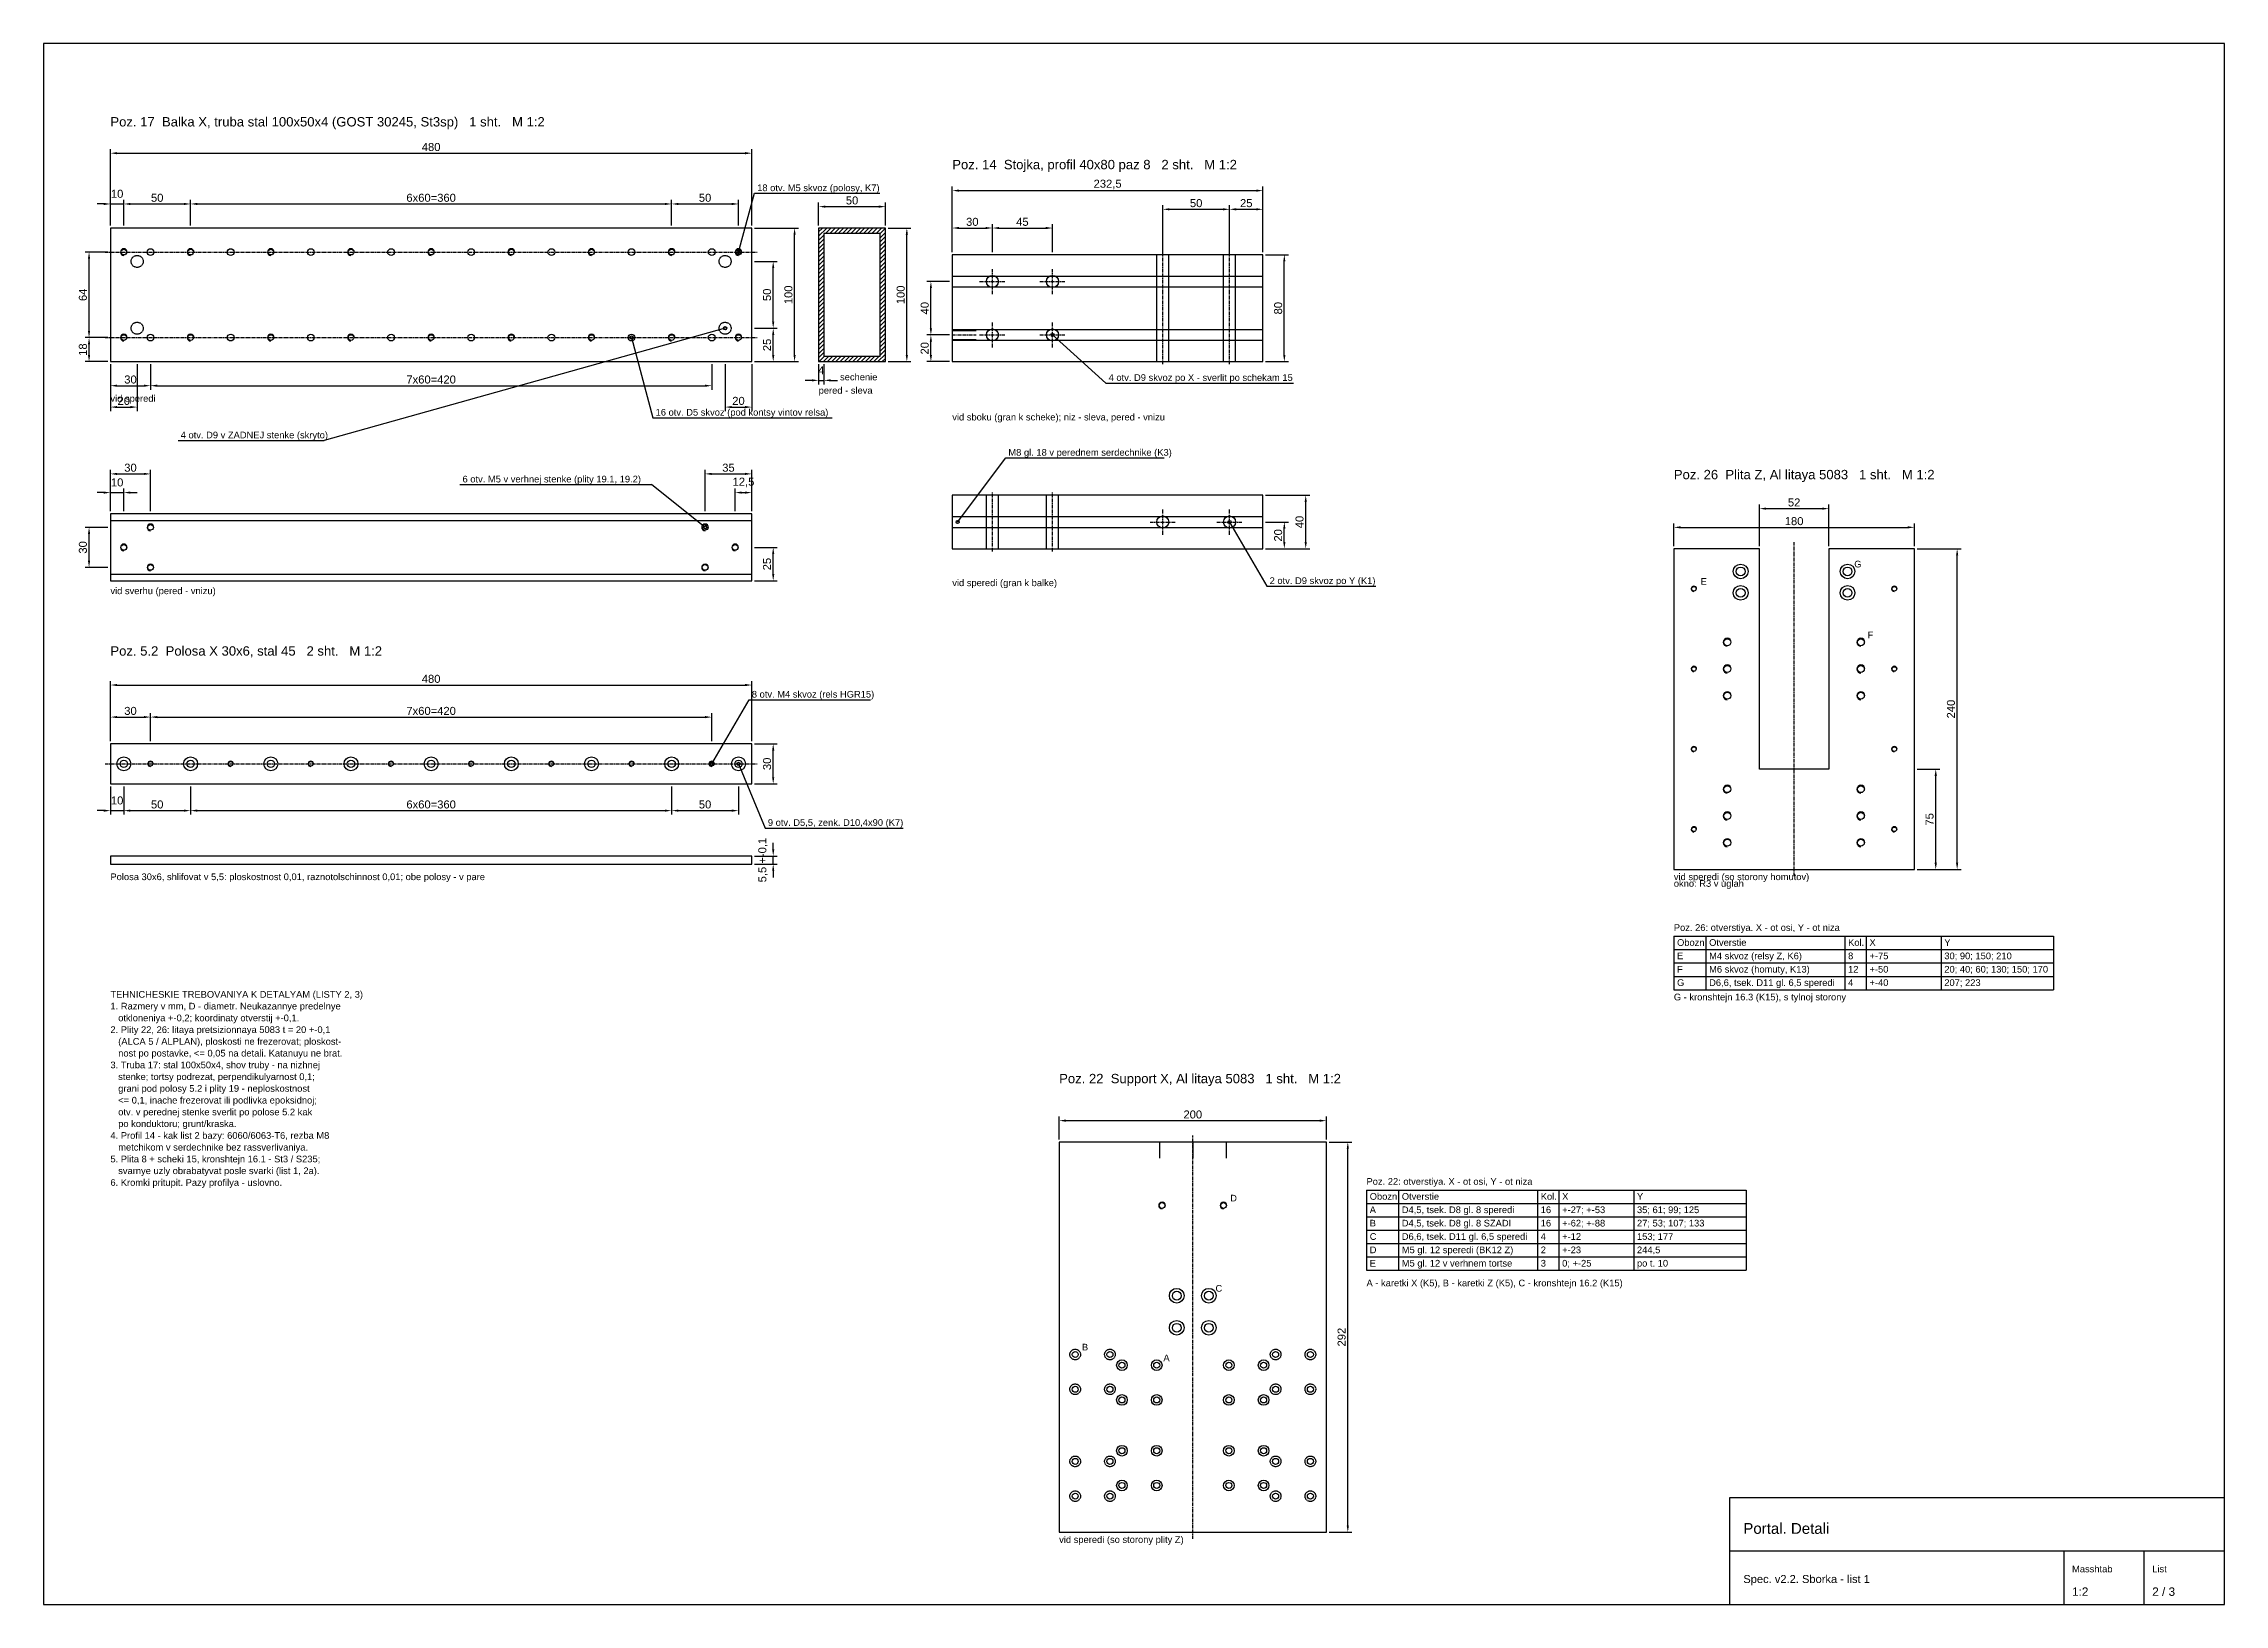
# Model space of a CAD drawing. Header units: millimetres. Extents: x 15 to 2636, y 5 to 589.
# Drawn here: x 920 to 1736, y 5 to 589 of the extents above; entities that cross this region are included whole.
import ezdxf
from ezdxf.enums import TextEntityAlignment as Align

# ---------------------------------------------------------------- set-up
doc = ezdxf.new("R2010")
doc.units = ezdxf.units.MM
doc.header["$LTSCALE"] = 0.4
doc.linetypes.add('CENTER', pattern=[5.08, 3.175, -0.635, 0.635, -0.635])
doc.linetypes.add('DASHED', pattern=[1.524, 1.27, -0.254])
for name, color, linetype in [('Nevidimye', 8, 'DASHED'), ('Osevye', 8, 'CENTER'), ('Rama', 7, 'CONTINUOUS'), ('Ramka', 7, 'CONTINUOUS'), ('Razmery', 8, 'CONTINUOUS'), ('Shtrihovka', 8, 'CONTINUOUS'), ('Tekst', 7, 'CONTINUOUS'), ('Tonkie', 8, 'CONTINUOUS')]:
    doc.layers.add(name, color=color, linetype=linetype)
doc.styles.add('CHERT', font='arial.ttf')
doc.dimstyles.new('T1', dxfattribs={"dimtxt": 3, "dimasz": 2.5, "dimexe": 1.5, "dimexo": 1, "dimgap": 0.8, "dimtad": 1, "dimtxsty": 'CHERT', "dimcen": 2.5, "dimazin": 3, "dimtfac": 1, "dimtmove": 0, "dimatfit": 3})

msp = doc.modelspace()

# ---------------------------------------------------------------- texts
at = {"layer": 'Tekst', "style": 'CHERT'}
for s, height, p in [('Poz. 17  Balka X, truba stal 100x50x4 (GOST 30245, St3sp)   1 sht.   M 1:2', 3.5, (945, 558)), ('Poz. 14  Stojka, profil 40x80 paz 8   2 sht.   M 1:2', 3.5, (1260, 542)), ('18 otv. M5 skvoz (polosy, K7)', 2.5, (1187, 533.8)), ('4 otv. D9 skvoz po X - sverlit po schekam 15', 2.5, (1318.5, 462.8)), ('vid speredi', 2.5, (945, 455)), ('pered - sleva', 2.5, (1210, 458)), ('16 otv. D5 skvoz (pod kontsy vintov relsa)', 2.5, (1149, 449.8)), ('vid sboku (gran k scheke); niz - sleva, pered - vnizu', 2.5, (1260, 448)), ('4 otv. D9 v ZADNEJ stenke (skryto)', 2.5, (971.3, 441.3)), ('M8 gl. 18 v perednem serdechnike (K3)', 2.5, (1281, 434.8)), ('6 otv. M5 v verhnej stenke (plity 19.1, 19.2)', 2.5, (1076.75, 424.8)), ('Poz. 26  Plita Z, Al litaya 5083   1 sht.   M 1:2', 3.5, (1530, 426)), ('G', 2.5, (1597.5, 393)), ('vid sverhu (pered - vnizu)', 2.5, (945, 383)), ('vid speredi (gran k balke)', 2.5, (1260, 386)), ('2 otv. D9 skvoz po Y (K1)', 2.5, (1378.75, 386.8)), ('E', 2.5, (1540, 386.5)), ('F', 2.5, (1602.5, 366.5)), ('Poz. 5.2  Polosa X 30x6, stal 45   2 sht.   M 1:2', 3.5, (945, 360)), ('8 otv. M4 skvoz (rels HGR15)', 2.5, (1185, 344.3)), ('9 otv. D5,5, zenk. D10,4x90 (K7)', 2.5, (1191, 296.3)), ('Polosa 30x6, shlifovat v 5,5: ploskostnost 0,01, raznotolschinnost 0,01; obe polosy - v pare', 2.5, (945, 276)), ('vid speredi (so storony homutov)', 2.5, (1530, 276)), ('okno: R3 v uglah', 2.5, (1530, 273.5)), ('Poz. 26: otverstiya. X - ot osi, Y - ot niza', 2.5, (1530, 257)), ('Obozn.', 2.5, (1531.2, 251.4)), ('Otverstie', 2.5, (1543.2, 251.4)), ('Kol.', 2.5, (1595.2, 251.4)), ('X', 2.5, (1603.2, 251.4)), ('Y', 2.5, (1631.2, 251.4)), ('E', 2.5, (1531.2, 246.4)), ('M4 skvoz (relsy Z, K6)', 2.5, (1543.2, 246.4)), ('8', 2.5, (1595.2, 246.4)), ('+-75', 2.5, (1603.2, 246.4)), ('30; 90; 150; 210', 2.5, (1631.2, 246.4)), ('G', 2.5, (1531.2, 236.4)), ('F', 2.5, (1531.2, 241.4)), ('M6 skvoz (homuty, K13)', 2.5, (1543.2, 241.4)), ('D6,6, tsek. D11 gl. 6,5 speredi', 2.5, (1543.2, 236.4)), ('4', 2.5, (1595.2, 236.4)), ('12', 2.5, (1595.2, 241.4)), ('+-50', 2.5, (1603.2, 241.4)), ('+-40', 2.5, (1603.2, 236.4)), ('20; 40; 60; 130; 150; 170', 2.5, (1631.2, 241.4)), ('207; 223', 2.5, (1631.2, 236.4)), ('TEHNICHESKIE TREBOVANIYA K DETALYAM (LISTY 2, 3)', 2.5, (945, 232)), ('1. Razmery v mm, D - diametr. Neukazannye predelnye', 2.5, (945, 227.6)), ('G - kronshtejn 16.3 (K15), s tylnoj storony', 2.5, (1530, 231)), ('2. Plity 22, 26: litaya pretsizionnaya 5083 t = 20 +-0,1', 2.5, (945, 218.8)), ('   otkloneniya +-0,2; koordinaty otverstij +-0,1.', 2.5, (945, 223.2)), ('   (ALCA 5 / ALPLAN), ploskosti ne frezerovat; ploskost-', 2.5, (945, 214.4)), ('   nost po postavke, <= 0,05 na detali. Katanuyu ne brat.', 2.5, (945, 210)), ('3. Truba 17: stal 100x50x4, shov truby - na nizhnej', 2.5, (945, 205.6)), ('   stenke; tortsy podrezat, perpendikulyarnost 0,1;', 2.5, (945, 201.2)), ('   grani pod polosy 5.2 i plity 19 - neploskostnost', 2.5, (945, 196.8)), ('Poz. 22  Support X, Al litaya 5083   1 sht.   M 1:2', 3.5, (1300, 200)), ('   otv. v perednej stenke sverlit po polose 5.2 kak', 2.5, (945, 188)), ('   <= 0,1, inache frezerovat ili podlivka epoksidnoj;', 2.5, (945, 192.4)), ('4. Profil 14 - kak list 2 bazy: 6060/6063-T6, rezba M8', 2.5, (945, 179.2)), ('   po konduktoru; grunt/kraska.', 2.5, (945, 183.6)), ('5. Plita 8 + scheki 15, kronshtejn 16.1 - St3 / S235;', 2.5, (945, 170.4)), ('   metchikom v serdechnike bez rassverlivaniya.', 2.5, (945, 174.8)), ('6. Kromki pritupit. Pazy profilya - uslovno.', 2.5, (945, 161.6)), ('   svarnye uzly obrabatyvat posle svarki (list 1, 2a).', 2.5, (945, 166)), ('Poz. 22: otverstiya. X - ot osi, Y - ot niza', 2.5, (1415, 162)), ('D', 2.5, (1364, 155.75)), ('Obozn.', 2.5, (1416.2, 156.4)), ('Otverstie', 2.5, (1428.2, 156.4)), ('Kol.', 2.5, (1480.2, 156.4)), ('X', 2.5, (1488.2, 156.4)), ('Y', 2.5, (1516.2, 156.4)), ('A', 2.5, (1416.2, 151.4)), ('B', 2.5, (1416.2, 146.4)), ('D4,5, tsek. D8 gl. 8 speredi', 2.5, (1428.2, 151.4)), ('D4,5, tsek. D8 gl. 8 SZADI', 2.5, (1428.2, 146.4)), ('16', 2.5, (1480.2, 151.4)), ('16', 2.5, (1480.2, 146.4)), ('+-27; +-53', 2.5, (1488.2, 151.4)), ('+-62; +-88', 2.5, (1488.2, 146.4)), ('35; 61; 99; 125', 2.5, (1516.2, 151.4)), ('27; 53; 107; 133', 2.5, (1516.2, 146.4)), ('C', 2.5, (1416.2, 141.4)), ('D', 2.5, (1416.2, 136.4)), ('D6,6, tsek. D11 gl. 6,5 speredi', 2.5, (1428.2, 141.4)), ('M5 gl. 12 speredi (BK12 Z)', 2.5, (1428.2, 136.4)), ('4', 2.5, (1480.2, 141.4)), ('2', 2.5, (1480.2, 136.4)), ('+-12', 2.5, (1488.2, 141.4)), ('+-23', 2.5, (1488.2, 136.4)), ('244,5', 2.5, (1516.2, 136.4)), ('153; 177', 2.5, (1516.2, 141.4)), ('E', 2.5, (1416.2, 131.4)), ('M5 gl. 12 v verhnem tortse', 2.5, (1428.2, 131.4)), ('3', 2.5, (1480.2, 131.4)), ('0; +-25', 2.5, (1488.2, 131.4)), ('po t. 10', 2.5, (1516.2, 131.4)), ('C', 2.5, (1358.5, 122)), ('A - karetki X (K5), B - karetki Z (K5), C - kronshtejn 16.2 (K15)', 2.5, (1415, 124)), ('B', 2.5, (1308.5, 100)), ('A', 2.5, (1339, 96)), ('Portal. Detali', 4.025, (1556, 31.4)), ('vid speredi (so storony plity Z)', 2.5, (1300, 28)), ('Masshtab', 2.5, (1679, 17)), ('List', 2.5, (1709, 17)), ('Spec. v2.2. Sborka - list 1', 2.975, (1556, 13)), ('1:2', 3.15, (1679, 8.2)), ('2 / 3', 3.15, (1709, 8.2))]:
    msp.add_text(s, height=height, dxfattribs=at).set_placement(p)
msp.add_text('sechenie', height=2.5, dxfattribs=at).set_placement((1225, 463), align=Align.CENTER)

# ---------------------------------------------------------------- dimensions: what is measured, and where the dimension line sits
at = {"layer": 'Razmery'}
for base, p1, p2, text in [((945, 548), (945, 520), (1185, 520), '480'), ((945, 529), (945, 520), (950, 520), '10'), ((950, 529), (950, 520), (975, 520), '50'), ((975, 529), (975, 520), (1155, 520), '6x60=360'), ((1155, 529), (1155, 520), (1180, 520), '50'), ((1210, 528), (1210, 520), (1235, 520), '50'), ((1260, 534), (1260, 510), (1376.25, 510), '232,5'), ((1338.75, 527), (1338.75, 510), (1363.75, 510), '50'), ((1363.75, 527), (1363.75, 510), (1376.25, 510), '25'), ((1260, 520), (1260, 510), (1275, 510), '30'), ((1275, 520), (1275, 510), (1297.5, 510), '45'), ((945, 461), (945, 470), (960, 470), '30'), ((945, 453), (945, 470), (955, 470), '20'), ((960, 461), (960, 470), (1170, 470), '7x60=420'), ((1175, 453), (1175, 470), (1185, 470), '20'), ((1210, 463), (1210, 470), (1212, 470), '4'), ((945, 421), (945, 413), (950, 413), '10'), ((945, 428), (945, 413), (960, 413), '30'), ((1167.5, 428), (1167.5, 413), (1185, 413), '35'), ((1178.75, 421), (1178.75, 413), (1185, 413), '12,5'), ((1562, 415), (1562, 400), (1588, 400), '52'), ((1530, 408), (1530, 400), (1620, 400), '180'), ((945, 349), (945, 327), (1185, 327), '480'), ((945, 337), (945, 327), (960, 327), '30'), ((960, 337), (960, 327), (1170, 327), '7x60=420'), ((945, 302), (945, 312), (950, 312), '10'), ((950, 302), (950, 312), (975, 312), '50'), ((975, 302), (975, 312), (1155, 312), '6x60=360'), ((1155, 302), (1155, 312), (1180, 312), '50'), ((1300, 186), (1300, 178), (1400, 178), '200')]:
    msp.add_linear_dim(base=base, p1=p1, p2=p2, text=text, dimstyle='T1', override={"dimlfac": 2}, dxfattribs=at).render()
for base, p1, p2, text in [((1201, 470), (1185, 470), (1185, 520), '100'), ((1243, 470), (1235, 470), (1235, 520), '100'), ((937, 479), (945, 479), (945, 511), '64'), ((1193, 482.5), (1185, 482.5), (1185, 507.5), '50'), ((1384.25, 470), (1376.25, 470), (1376.25, 510), '80'), ((1252, 480), (1260, 480), (1260, 500), '40'), ((1193, 470), (1185, 470), (1185, 482.5), '25'), ((937, 470), (945, 470), (945, 479), '18'), ((1252, 470), (1260, 470), (1260, 480), '20'), ((1392.25, 400), (1376.25, 400), (1376.25, 420), '40'), ((937, 393), (945, 393), (945, 408), '30'), ((1384.25, 400), (1376.25, 400), (1376.25, 410), '20'), ((1193, 388), (1185, 388), (1185, 400.5), '25'), ((1636, 280), (1620, 280), (1620, 400), '240'), ((1193, 312), (1185, 312), (1185, 327), '30'), ((1628, 280), (1620, 280), (1620, 317.5), '75'), ((1193, 282), (1185, 282), (1185, 285), '5,5 +-0,1'), ((1408, 32), (1400, 32), (1400, 178), '292')]:
    msp.add_linear_dim(base=base, p1=p1, p2=p2, angle=90, text=text, dimstyle='T1', override={"dimlfac": 2}, dxfattribs=at).render()

# ---------------------------------------------------------------- hatches: boundary and pattern name
at = {"layer": 'Shtrihovka'}
h = msp.add_hatch(dxfattribs=at)
h.set_pattern_fill('ANSI31', scale=0.35)
h.paths.add_polyline_path([(1210, 470), (1235, 470), (1235, 520), (1210, 520)])
h.paths.add_polyline_path([(1212, 472), (1233, 472), (1233, 518), (1212, 518)], flags=16)

# ---------------------------------------------------------------- linework, layer by layer
at = {"layer": 'Nevidimye'}
for p, q in [((1336.5, 470), (1336.5, 510)), ((1341, 470), (1341, 510)), ((1361.5, 470), (1361.5, 510)), ((1366, 470), (1366, 510)), ((1260, 481.7), (1269, 481.7)), ((1260, 478.3), (1269, 478.3)), ((1272.75, 400), (1272.75, 420)), ((1277.25, 400), (1277.25, 420)), ((1295.25, 400), (1295.25, 420)), ((1299.75, 400), (1299.75, 420)), ((945, 410.5), (1185, 410.5)), ((945, 390.5), (1185, 390.5)), ((1337.5, 178), (1337.5, 172)), ((1350, 178), (1350, 172)), ((1362.5, 178), (1362.5, 172))]:
    msp.add_line(p, q, dxfattribs=at)
for centre, radius in [((955, 507.5), 2.25), ((1175, 507.5), 2.25), ((955, 482.5), 2.25), ((1175, 482.5), 2.25), ((1306, 98.5), 2), ((1319, 98.5), 2), ((1381, 98.5), 2), ((1394, 98.5), 2), ((1306, 85.5), 2), ((1319, 85.5), 2), ((1381, 85.5), 2), ((1394, 85.5), 2), ((1306, 58.5), 2), ((1319, 58.5), 2), ((1381, 58.5), 2), ((1394, 58.5), 2), ((1306, 45.5), 2), ((1319, 45.5), 2), ((1381, 45.5), 2), ((1394, 45.5), 2)]:
    msp.add_circle(centre, radius, dxfattribs=at)
at = {"layer": 'Osevye'}
for p, q in [((943, 511), (1187, 511)), ((1338.75, 469), (1338.75, 511)), ((1363.75, 469), (1363.75, 511)), ((1270.25, 500), (1279.75, 500)), ((1275, 495.25), (1275, 504.75)), ((1292.75, 500), (1302.25, 500)), ((1297.5, 495.25), (1297.5, 504.75)), ((1275, 475.25), (1275, 484.75)), ((1297.5, 475.25), (1297.5, 484.75)), ((943, 479), (1187, 479)), ((1260, 480), (1269, 480)), ((1270.25, 480), (1279.75, 480)), ((1292.75, 480), (1302.25, 480)), ((1275, 399), (1275, 421)), ((1297.5, 399), (1297.5, 421)), ((1334, 410), (1343.5, 410)), ((1338.75, 405.25), (1338.75, 414.75)), ((1359, 410), (1368.5, 410)), ((1363.75, 405.25), (1363.75, 414.75)), ((1575, 277.5), (1575, 402.5)), ((943, 319.5), (1187, 319.5)), ((1350, 29.5), (1350, 180.5))]:
    msp.add_line(p, q, dxfattribs=at)
at = {"layer": 'Rama'}
for p, q in [((1185, 520), (945, 520)), ((945, 520), (945, 470)), ((1185, 470), (1185, 520)), ((1235, 520), (1210, 520)), ((1210, 520), (1210, 470)), ((1233, 518), (1212, 518)), ((1212, 518), (1212, 472)), ((1233, 472), (1233, 518)), ((1235, 470), (1235, 520)), ((1376.25, 510), (1260, 510)), ((1260, 510), (1260, 470)), ((1376.25, 470), (1376.25, 510)), ((945, 470), (1185, 470)), ((1210, 470), (1235, 470)), ((1212, 472), (1233, 472)), ((1260, 470), (1376.25, 470)), ((1376.25, 420), (1260, 420)), ((1260, 420), (1260, 400)), ((1376.25, 400), (1376.25, 420)), ((1185, 413), (945, 413)), ((945, 413), (945, 388)), ((1185, 388), (1185, 413)), ((1260, 400), (1376.25, 400)), ((1562, 400), (1530, 400)), ((1530, 400), (1530, 280)), ((1562, 317.5), (1562, 400)), ((1620, 400), (1588, 400)), ((1588, 400), (1588, 317.5)), ((1620, 280), (1620, 400)), ((945, 388), (1185, 388)), ((1185, 327), (945, 327)), ((945, 327), (945, 312)), ((1185, 312), (1185, 327)), ((945, 312), (1185, 312)), ((1588, 317.5), (1562, 317.5)), ((1185, 285), (945, 285)), ((945, 285), (945, 282)), ((945, 282), (1185, 282)), ((1185, 282), (1185, 285)), ((1530, 280), (1620, 280)), ((1400, 178), (1300, 178)), ((1300, 178), (1300, 32)), ((1400, 32), (1400, 178)), ((1300, 32), (1400, 32))]:
    msp.add_line(p, q, dxfattribs=at)
for centre, radius in [((950, 511), 1.0625), ((960, 511), 1.25), ((975, 511), 1.0625), ((990, 511), 1.25), ((1005, 511), 1.0625), ((1020, 511), 1.25), ((1035, 511), 1.0625), ((1050, 511), 1.25), ((1065, 511), 1.0625), ((1080, 511), 1.25), ((1095, 511), 1.0625), ((1110, 511), 1.25), ((1125, 511), 1.0625), ((1140, 511), 1.25), ((1155, 511), 1.0625), ((1170, 511), 1.25), ((1180, 511), 1.0625), ((1275, 500), 2.25), ((1297.5, 500), 2.25), ((1275, 480), 2.25), ((1297.5, 480), 2.25), ((950, 479), 1.0625), ((960, 479), 1.25), ((975, 479), 1.0625), ((990, 479), 1.25), ((1005, 479), 1.0625), ((1020, 479), 1.25), ((1035, 479), 1.0625), ((1050, 479), 1.25), ((1065, 479), 1.0625), ((1080, 479), 1.25), ((1095, 479), 1.0625), ((1110, 479), 1.25), ((1125, 479), 1.0625), ((1140, 479), 1.25), ((1155, 479), 1.0625), ((1170, 479), 1.25), ((1180, 479), 1.0625), ((960, 408), 1.0625), ((1167.5, 408), 1.0625), ((1338.75, 410), 2.25), ((1363.75, 410), 2.25), ((950, 400.5), 1.0625), ((1178.75, 400.5), 1.0625), ((960, 393), 1.0625), ((1167.5, 393), 1.0625), ((1555, 391.5), 2.75), ((1555, 391.5), 1.65), ((1595, 391.5), 2.75), ((1595, 391.5), 1.65), ((1537.5, 385), 0.85), ((1555, 383.5), 2.75), ((1555, 383.5), 1.65), ((1595, 383.5), 2.75), ((1595, 383.5), 1.65), ((1612.5, 385), 0.85), ((1550, 365), 1.275), ((1600, 365), 1.275), ((1537.5, 355), 0.85), ((1550, 355), 1.275), ((1600, 355), 1.275), ((1612.5, 355), 0.85), ((1550, 345), 1.275), ((1600, 345), 1.275), ((950, 319.5), 2.6), ((950, 319.5), 1.375), ((960, 319.5), 0.85), ((975, 319.5), 2.6), ((975, 319.5), 1.375), ((990, 319.5), 0.85), ((1005, 319.5), 2.6), ((1005, 319.5), 1.375), ((1020, 319.5), 0.85), ((1035, 319.5), 2.6), ((1035, 319.5), 1.375), ((1050, 319.5), 0.85), ((1065, 319.5), 2.6), ((1065, 319.5), 1.375), ((1080, 319.5), 0.85), ((1095, 319.5), 2.6), ((1095, 319.5), 1.375), ((1110, 319.5), 0.85), ((1125, 319.5), 2.6), ((1125, 319.5), 1.375), ((1140, 319.5), 0.85), ((1155, 319.5), 2.6), ((1155, 319.5), 1.375), ((1170, 319.5), 0.85), ((1180, 319.5), 2.6), ((1180, 319.5), 1.375), ((1537.5, 325), 0.85), ((1612.5, 325), 0.85), ((1550, 310), 1.275), ((1600, 310), 1.275), ((1537.5, 295), 0.85), ((1550, 300), 1.275), ((1600, 300), 1.275), ((1612.5, 295), 0.85), ((1550, 290), 1.275), ((1600, 290), 1.275), ((1338.5, 154.25), 1.0625), ((1361.5, 154.25), 1.0625), ((1344, 120.5), 2.75), ((1356, 120.5), 2.75), ((1344, 120.5), 1.65), ((1356, 120.5), 1.65), ((1344, 108.5), 2.75), ((1344, 108.5), 1.65), ((1356, 108.5), 2.75), ((1356, 108.5), 1.65), ((1306, 98.5), 1.125), ((1319, 98.5), 1.125), ((1381, 98.5), 1.125), ((1394, 98.5), 1.125), ((1323.5, 94.5), 2), ((1323.5, 94.5), 1.125), ((1336.5, 94.5), 2), ((1336.5, 94.5), 1.125), ((1363.5, 94.5), 2), ((1363.5, 94.5), 1.125), ((1376.5, 94.5), 2), ((1376.5, 94.5), 1.125), ((1306, 85.5), 1.125), ((1319, 85.5), 1.125), ((1323.5, 81.5), 2), ((1323.5, 81.5), 1.125), ((1336.5, 81.5), 2), ((1336.5, 81.5), 1.125), ((1363.5, 81.5), 2), ((1363.5, 81.5), 1.125), ((1376.5, 81.5), 2), ((1376.5, 81.5), 1.125), ((1381, 85.5), 1.125), ((1394, 85.5), 1.125), ((1306, 58.5), 1.125), ((1319, 58.5), 1.125), ((1323.5, 62.5), 2), ((1323.5, 62.5), 1.125), ((1336.5, 62.5), 2), ((1336.5, 62.5), 1.125), ((1363.5, 62.5), 2), ((1363.5, 62.5), 1.125), ((1376.5, 62.5), 2), ((1376.5, 62.5), 1.125), ((1381, 58.5), 1.125), ((1394, 58.5), 1.125), ((1323.5, 49.5), 2), ((1323.5, 49.5), 1.125), ((1336.5, 49.5), 2), ((1336.5, 49.5), 1.125), ((1363.5, 49.5), 2), ((1363.5, 49.5), 1.125), ((1376.5, 49.5), 2), ((1376.5, 49.5), 1.125), ((1306, 45.5), 1.125), ((1319, 45.5), 1.125), ((1381, 45.5), 1.125), ((1394, 45.5), 1.125)]:
    msp.add_circle(centre, radius, dxfattribs=at)
at = {"layer": 'Ramka'}
for p, q in [((1736, 589), (920, 589)), ((920, 589), (920, 5)), ((1736, 5), (1736, 589)), ((1530, 255), (1672, 255)), ((1530, 255), (1530, 235)), ((1542, 255), (1542, 235)), ((1594, 255), (1594, 235)), ((1602, 255), (1602, 235)), ((1630, 255), (1630, 235)), ((1672, 255), (1672, 235)), ((1530, 250), (1672, 250)), ((1530, 245), (1672, 245)), ((1530, 240), (1672, 240)), ((1530, 235), (1672, 235)), ((1415, 160), (1557, 160)), ((1415, 160), (1415, 130)), ((1427, 160), (1427, 130)), ((1479, 160), (1479, 130)), ((1487, 160), (1487, 130)), ((1515, 160), (1515, 130)), ((1557, 160), (1557, 130)), ((1415, 155), (1557, 155)), ((1415, 150), (1557, 150)), ((1415, 145), (1557, 145)), ((1415, 140), (1557, 140)), ((1415, 135), (1557, 135)), ((1415, 130), (1557, 130)), ((1551, 5), (1551, 45)), ((1551, 45), (1736, 45)), ((1551, 25), (1736, 25)), ((1676, 5), (1676, 25)), ((1706, 5), (1706, 25)), ((920, 5), (1736, 5))]:
    msp.add_line(p, q, dxfattribs=at)
at = {"layer": 'Tekst'}
for p, q in [((1180, 511), (1186, 533)), ((1186, 533), (1232.95, 533)), ((1175, 482.5), (1025, 440.5)), ((1140, 479), (1148, 449)), ((1297.5, 480), (1317.5, 462)), ((1317.5, 462), (1387.7, 462)), ((1148, 449), (1215.1, 449)), ((970.3, 440.5), (1025, 440.5)), ((1262, 410), (1280, 434)), ((1280, 434), (1339.35, 434)), ((1075.75, 424), (1147.5, 424)), ((1167.5, 408), (1147.5, 424)), ((1363.75, 410), (1377.75, 386)), ((1377.75, 386), (1418.5, 386)), ((1170, 319.5), (1184, 343.5)), ((1184, 343.5), (1229.4, 343.5)), ((1180, 319.5), (1190, 295.5)), ((1190, 295.5), (1241.6, 295.5))]:
    msp.add_line(p, q, dxfattribs=at)
for centre in [(1180, 511), (1175, 482.5), (1140, 479), (1297.5, 480), (1167.5, 408), (1262, 410), (1363.75, 410), (1170, 319.5), (1180, 319.5)]:
    msp.add_circle(centre, 0.6, dxfattribs=at)
at = {"layer": 'Tonkie'}
for p, q in [((1260, 502), (1376.25, 502)), ((1260, 498), (1376.25, 498)), ((1260, 482), (1376.25, 482)), ((1260, 478), (1376.25, 478)), ((1260, 412), (1376.25, 412)), ((1260, 408), (1376.25, 408))]:
    msp.add_line(p, q, dxfattribs=at)
for centre, radius in [((950, 511), 1.25), ((975, 511), 1.25), ((1005, 511), 1.25), ((1035, 511), 1.25), ((1065, 511), 1.25), ((1095, 511), 1.25), ((1125, 511), 1.25), ((1155, 511), 1.25), ((1180, 511), 1.25), ((950, 479), 1.25), ((975, 479), 1.25), ((1005, 479), 1.25), ((1035, 479), 1.25), ((1065, 479), 1.25), ((1095, 479), 1.25), ((1125, 479), 1.25), ((1155, 479), 1.25), ((1180, 479), 1.25), ((960, 408), 1.25), ((1167.5, 408), 1.25), ((950, 400.5), 1.25), ((1178.75, 400.5), 1.25), ((960, 393), 1.25), ((1167.5, 393), 1.25), ((1537.5, 385), 1), ((1612.5, 385), 1), ((1550, 365), 1.5), ((1600, 365), 1.5), ((1537.5, 355), 1), ((1550, 355), 1.5), ((1600, 355), 1.5), ((1612.5, 355), 1), ((1550, 345), 1.5), ((1600, 345), 1.5), ((960, 319.5), 1), ((990, 319.5), 1), ((1020, 319.5), 1), ((1050, 319.5), 1), ((1080, 319.5), 1), ((1110, 319.5), 1), ((1140, 319.5), 1), ((1170, 319.5), 1), ((1537.5, 325), 1), ((1612.5, 325), 1), ((1550, 310), 1.5), ((1600, 310), 1.5), ((1537.5, 295), 1), ((1550, 300), 1.5), ((1600, 300), 1.5), ((1612.5, 295), 1), ((1550, 290), 1.5), ((1600, 290), 1.5), ((1338.5, 154.25), 1.25), ((1361.5, 154.25), 1.25)]:
    msp.add_arc(centre, radius, 0, 270, dxfattribs=at)

msp.set_redraw_order([(e.dxf.handle, doc.entitydb.next_handle()) for e in msp.query("TEXT MTEXT ATTDEF DIMENSION ARC_DIMENSION")])  # texts and dimensions are drawn at this point

doc.saveas('drawing.dxf')
